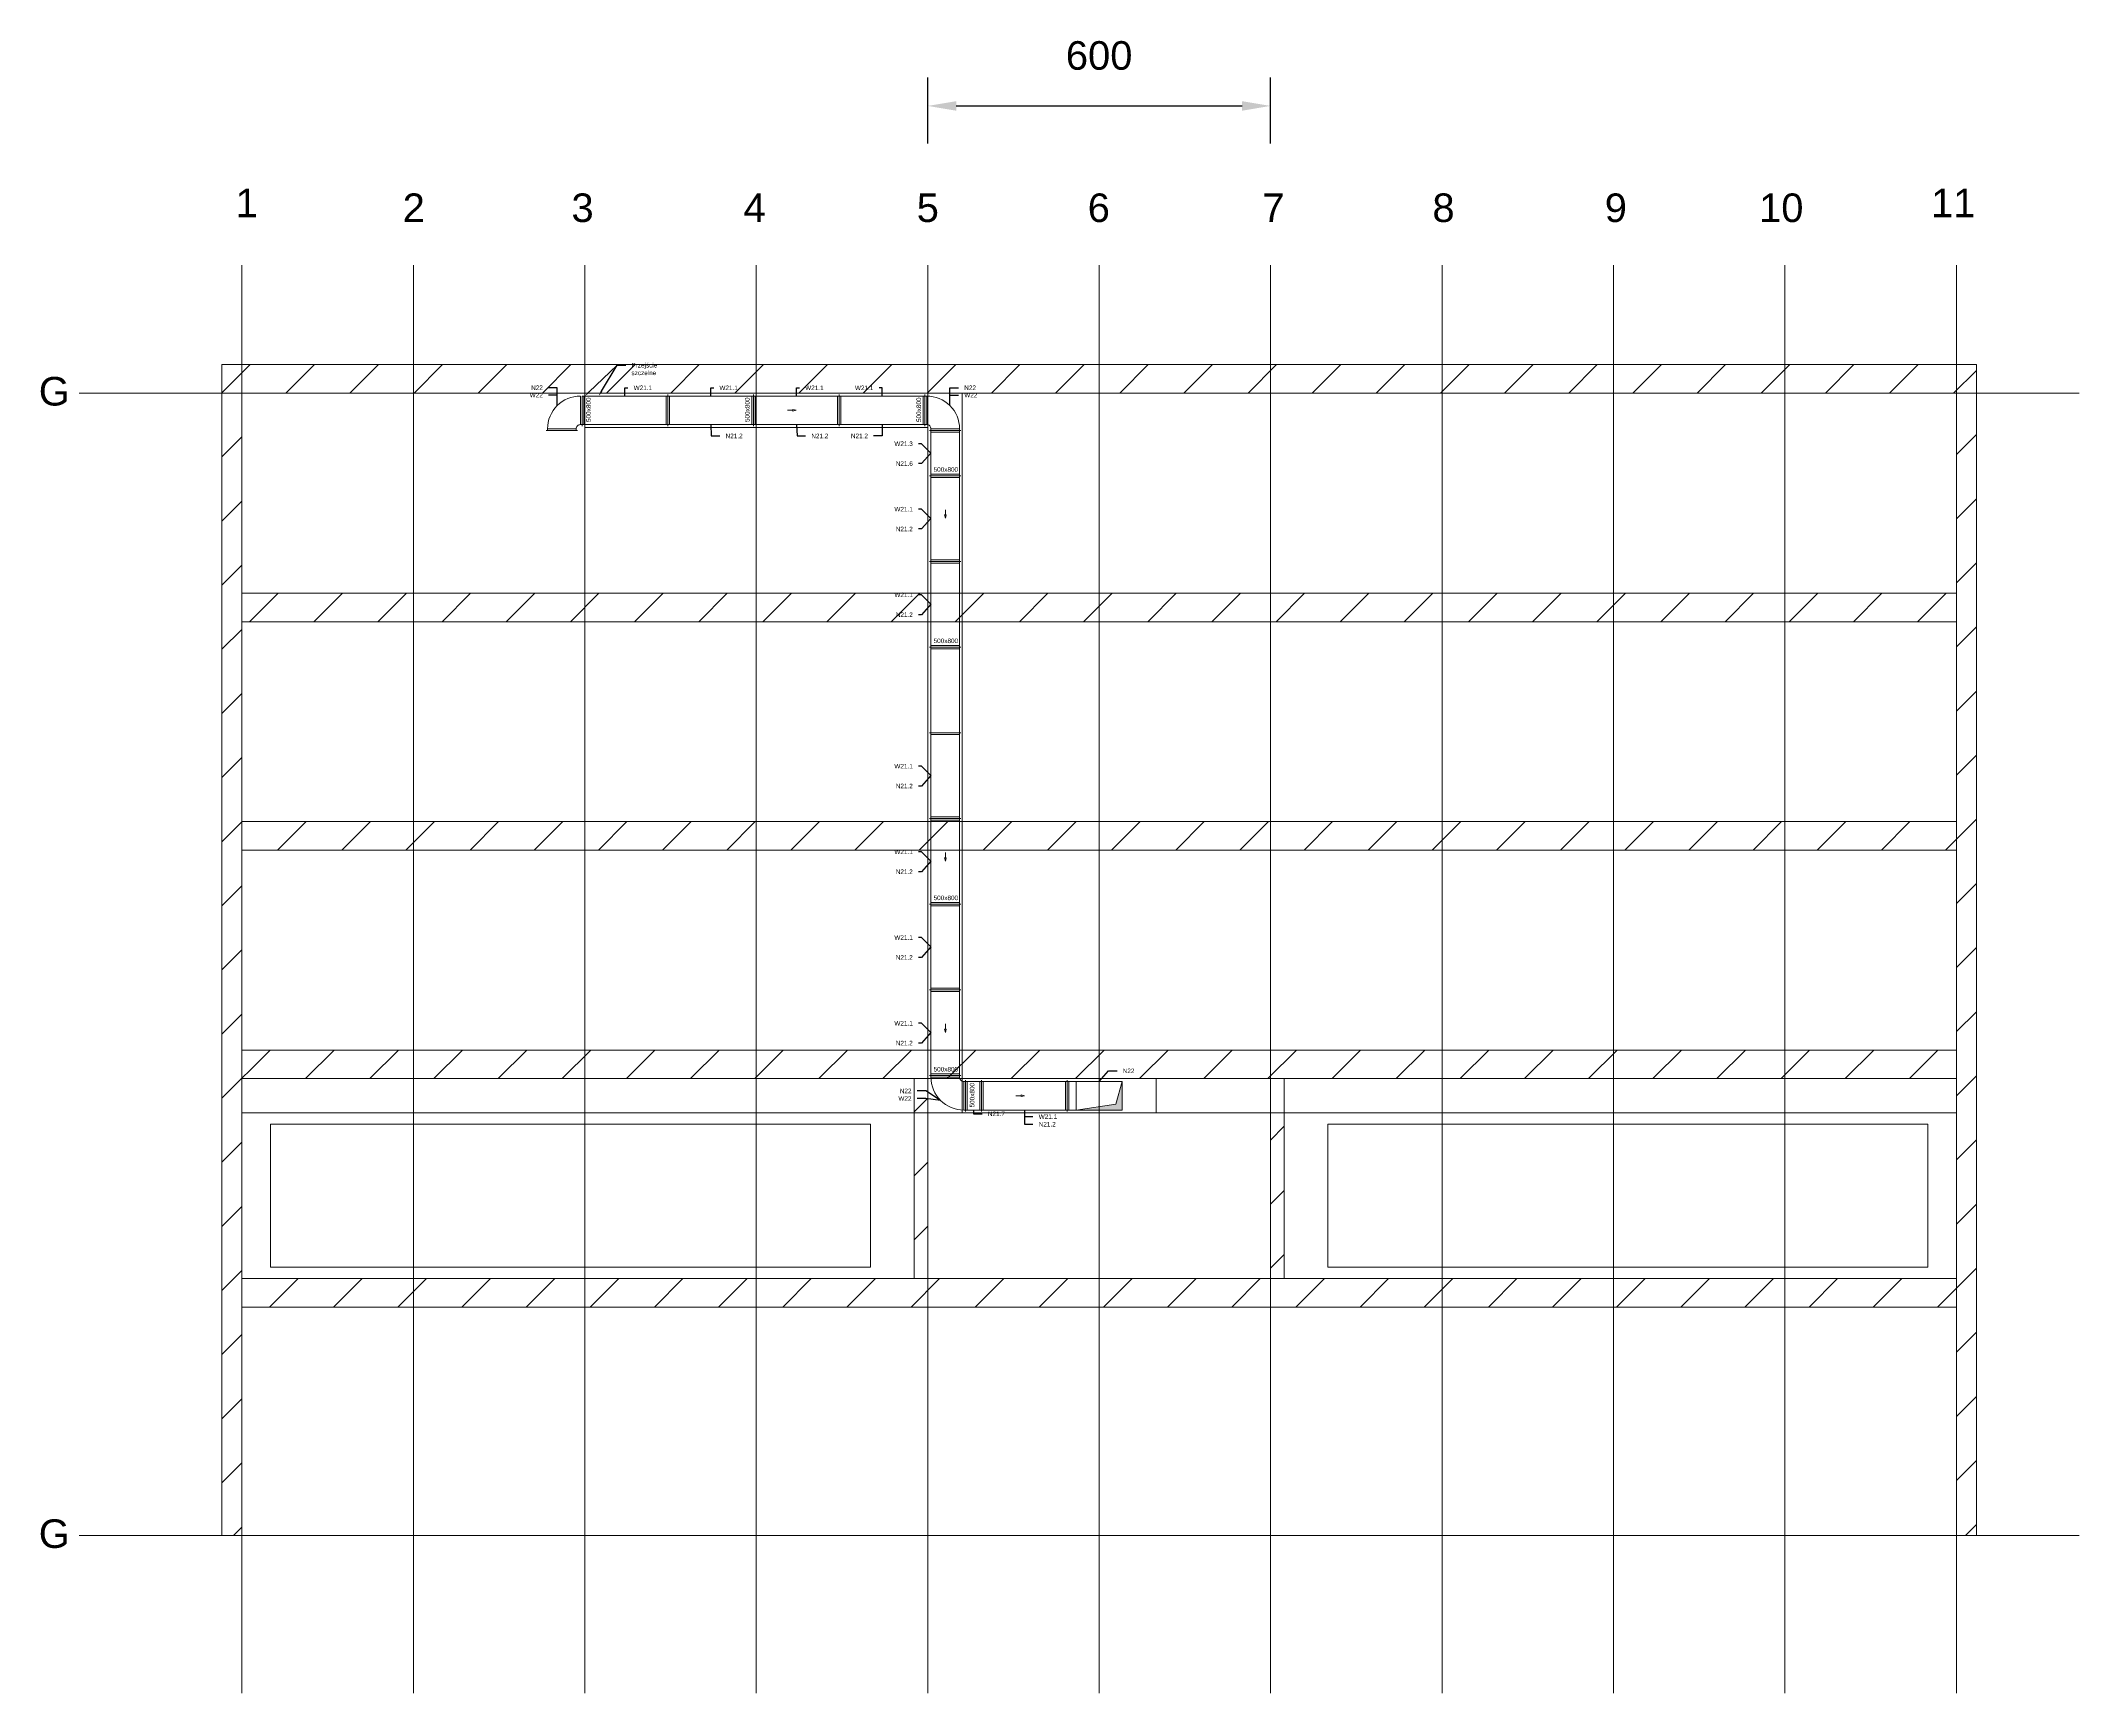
# Model space of a CAD drawing. Header units: millimetres. Extents: x 59762 to 60194, y -87842 to -87548.
# Drawn here: x 60157.73 to 60193.41, y -87736.96 to -87708.03 of the extents above; entities that cross this region are included whole.
import ezdxf
from ezdxf import colors
from ezdxf.entities.mleader import LeaderData, LeaderLine
from ezdxf.math import Vec2, Vec3

# ---------------------------------------------------------------- set-up
doc = ezdxf.new("R2010")
doc.units = ezdxf.units.MM
doc.linetypes.add('JIS_02_1.2', pattern=[2.5, 1.25, -1.25])
for name, color, linetype, lineweight in [('kanały', 7, 'Continuous', 20), ('nawi. strzałki', 150, 'Continuous', 20), ('opisy', 7, 'Continuous', 13), ('wymiary', 7, 'Continuous', 13)]:
    doc.layers.add(name, color=color, linetype=linetype, lineweight=lineweight)
doc.layers.add('osie', color=7, linetype='JIS_02_1.2', lineweight=5, transparency=0.7)
doc.layers.add('podkład', color=7, linetype='Continuous', lineweight=13, transparency=0.7)
doc.styles.get("Standard").update_dxf_attribs({"font": 'arial.ttf', "height": 0.02})
doc.styles.add('styl1', font='arial.ttf', dxfattribs={"height": 0.08})
doc.dimstyles.new('wentylacja', dxfattribs={"dimscale": 0, "dimtxt": 0.5, "dimasz": 0.5, "dimexe": 0.5, "dimexo": 0.2, "dimtad": 1, "dimlfac": 100, "dimtxsty": 'styl1', "dimcen": 2.5, "dimadec": 0, "dimazin": 0, "dimtfac": 1, "dimtmove": 0, "dimatfit": 3, "dimfxl": 1, "dimarcsym": 0})
pattern_1 = [(45, (57153.3207, -93738.02464), (-0.56126601, 0.56126601), [])]

# ---------------------------------------------------------------- blocks, each defined once
blk = doc.blocks.new('_None')
blk = doc.blocks.new('*D132')
at = {"layer": 'Defpoints', "color": 0, "transparency": 16777216}
for p in [(60179.255, -87709.173), (60173.255, -87711.962), (60179.255, -87711.962)]:
    blk.add_point(p, dxfattribs=at)
at = {"layer": 'wymiary', "color": 0, "lineweight": -2, "transparency": 16777216}
for p, q in [((60173.255, -87709.833), (60173.255, -87708.673)), ((60179.255, -87709.833), (60179.255, -87708.673)), ((60173.755, -87709.173), (60178.755, -87709.173))]:
    blk.add_line(p, q, dxfattribs=at)
at = {"layer": 'wymiary', "color": 0, "transparency": 16777216}
for points in [[(60173.755, -87709.09), (60173.755, -87709.257), (60173.255, -87709.173)], [(60178.755, -87709.09), (60178.755, -87709.257), (60179.255, -87709.173)]]:
    blk.add_solid(points, dxfattribs=at)
at = {"layer": 'wymiary', "color": 0, "transparency": 16777216, "insert": (60176.255, -87708.293), "char_height": 0.08, "attachment_point": 5, "style": 'styl1'}
blk.add_mtext('{\\H6.25x;600}', dxfattribs=at)

msp = doc.modelspace()

# ---------------------------------------------------------------- hatches: boundary and pattern name
at = {"layer": 'kanały'}
h = msp.add_hatch(color=256, dxfattribs=at)
h.dxf.hatch_style = 1
h.paths.add_polyline_path([(60175.853957, -87726.752287), (60176.547751, -87726.648226), (60176.656957, -87726.252287), (60176.656957, -87726.752287)])
at = {"layer": 'podkład'}
h = msp.add_hatch(dxfattribs=at)
h.set_pattern_fill('ANSI31', color=256, scale=0.25)
h.set_pattern_definition(pattern_1)
h.paths.add_polyline_path([(60191.605457, -87713.702324), (60160.905457, -87713.702324), (60160.905457, -87734.202324), (60161.255457, -87734.202324), (60161.255457, -87730.202324), (60191.255457, -87730.202324), (60191.255457, -87734.202324), (60191.605457, -87734.202324)])
h.paths.add_polyline_path([(60161.255457, -87718.202324), (60191.255457, -87718.202324), (60191.255457, -87721.702324), (60161.255457, -87721.702324)], flags=16)
h.paths.add_polyline_path([(60161.255457, -87717.702324), (60161.255457, -87714.202324), (60191.255457, -87714.202324), (60191.255457, -87717.702324)], flags=16)
h.paths.add_polyline_path([(60161.255457, -87722.202324), (60191.255457, -87722.202324), (60191.255457, -87725.702324), (60161.255457, -87725.702324)], flags=16)
h.paths.add_polyline_path([(60161.255457, -87726.202324), (60191.255457, -87726.202324), (60191.255457, -87726.302324), (60191.255457, -87729.702324), (60161.255457, -87729.702324), (60161.255457, -87726.302324)], flags=16)
h.paths.add_polyline_path([(60161.755457, -87726.602324), (60172.255457, -87726.602324), (60172.255457, -87729.102324), (60161.755457, -87729.102324)], flags=0)
h.paths.add_polyline_path([(60180.255457, -87726.602324), (60190.755457, -87726.602324), (60190.755457, -87729.102324), (60180.255457, -87729.102324)], flags=0)
h.paths.add_polyline_path([(60179.495457, -87726.302324), (60179.255457, -87726.302324), (60179.255457, -87729.702324), (60179.495457, -87729.702324)], flags=0)
h.paths.add_polyline_path([(60173.255457, -87726.302324), (60173.015457, -87726.302324), (60173.015457, -87729.702324), (60173.255457, -87729.702324)], flags=0)
h = msp.add_hatch(dxfattribs=at)
h.set_pattern_fill('ANSI31', color=256, scale=0.25)
h.set_pattern_definition(pattern_1)
h.paths.add_polyline_path([(60173.255457, -87726.302324), (60173.015457, -87726.302324), (60173.015457, -87729.702324), (60173.255457, -87729.702324)])
h.paths.add_polyline_path([(60179.495457, -87726.302324), (60179.255457, -87726.302324), (60179.255457, -87729.702324), (60179.495457, -87729.702324)])

# ---------------------------------------------------------------- linework, layer by layer
at = {"layer": 'kanały', "ltscale": 20}
for p, q in [((60167.177457, -87714.252324), (60167.177457, -87714.752324)), ((60167.207457, -87714.252324), (60168.707457, -87714.252324)), ((60167.207457, -87714.252324), (60167.207457, -87714.752324)), ((60167.207457, -87714.252324), (60167.207457, -87714.752324)), ((60167.237457, -87714.252324), (60167.237457, -87714.752324)), ((60168.677457, -87714.252324), (60168.677457, -87714.752324)), ((60168.707457, -87714.252324), (60168.707457, -87714.227324)), ((60168.707457, -87714.252324), (60168.707457, -87714.227324)), ((60168.707457, -87714.252324), (60170.207457, -87714.252324)), ((60168.707457, -87714.252324), (60168.707457, -87714.752324)), ((60168.707457, -87714.252324), (60168.707457, -87714.752324)), ((60168.737457, -87714.252324), (60168.737457, -87714.752324)), ((60170.177457, -87714.252324), (60170.177457, -87714.752324)), ((60170.207457, -87714.252324), (60170.207457, -87714.227324)), ((60170.207457, -87714.252324), (60170.207457, -87714.227324)), ((60170.207457, -87714.252324), (60171.707457, -87714.252324)), ((60170.207457, -87714.252324), (60170.207457, -87714.752324)), ((60170.207457, -87714.252324), (60170.207457, -87714.752324)), ((60170.237457, -87714.252324), (60170.237457, -87714.752324)), ((60171.677457, -87714.252324), (60171.677457, -87714.752324)), ((60171.707457, -87714.252324), (60171.707457, -87714.227324)), ((60171.707457, -87714.252324), (60171.707457, -87714.227324)), ((60171.707457, -87714.252324), (60173.207457, -87714.252324)), ((60171.707457, -87714.252324), (60171.707457, -87714.752324)), ((60171.707457, -87714.252324), (60171.707457, -87714.752324)), ((60171.737457, -87714.252324), (60171.737457, -87714.752324)), ((60173.177457, -87714.252324), (60173.177457, -87714.752324)), ((60173.207457, -87714.227324), (60173.207457, -87714.252324)), ((60173.207457, -87714.252324), (60173.207457, -87714.227324)), ((60173.207457, -87714.752324), (60173.207457, -87714.252324)), ((60173.237457, -87714.252324), (60173.207457, -87714.252324)), ((60173.207457, -87714.252324), (60173.207457, -87714.752324)), ((60173.237457, -87714.752324), (60173.237457, -87714.252324)), ((60167.102457, -87714.827324), (60166.602457, -87714.827324)), ((60166.602457, -87714.827324), (60166.602457, -87714.857324)), ((60167.102457, -87714.857324), (60167.102457, -87714.827324)), ((60167.207457, -87714.752324), (60167.177457, -87714.752324)), ((60167.207457, -87714.752324), (60168.707457, -87714.752324)), ((60167.207457, -87714.777324), (60167.207457, -87714.752324)), ((60167.207457, -87714.777324), (60167.207457, -87714.752324)), ((60168.707457, -87714.752324), (60170.207457, -87714.752324)), ((60168.707457, -87714.777324), (60168.707457, -87714.752324)), ((60168.707457, -87714.777324), (60168.707457, -87714.752324)), ((60170.207457, -87714.752324), (60171.707457, -87714.752324)), ((60170.207457, -87714.777324), (60170.207457, -87714.752324)), ((60170.207457, -87714.777324), (60170.207457, -87714.752324)), ((60171.707457, -87714.752324), (60173.207457, -87714.752324)), ((60171.707457, -87714.777324), (60171.707457, -87714.752324)), ((60171.707457, -87714.777324), (60171.707457, -87714.752324)), ((60173.207457, -87714.752324), (60173.207457, -87714.777324)), ((60173.207457, -87714.752324), (60173.237457, -87714.752324)), ((60173.207457, -87714.777324), (60173.207457, -87714.752324)), ((60173.812457, -87714.827324), (60173.312457, -87714.827324)), ((60173.312457, -87714.857324), (60173.312457, -87714.827324)), ((60173.812457, -87714.857324), (60173.812457, -87714.827324)), ((60166.602457, -87714.857324), (60166.577457, -87714.857324)), ((60166.602457, -87714.857324), (60167.102457, -87714.857324)), ((60167.127457, -87714.857324), (60167.102457, -87714.857324)), ((60173.287457, -87714.857324), (60173.312457, -87714.857324)), ((60173.312457, -87714.857324), (60173.287457, -87714.857324)), ((60173.812457, -87714.857324), (60173.312457, -87714.857324)), ((60173.312457, -87715.647287), (60173.312457, -87714.857324)), ((60173.312457, -87714.857324), (60173.812457, -87714.857324)), ((60173.312457, -87714.887324), (60173.812457, -87714.887324)), ((60173.812457, -87714.857324), (60173.837457, -87714.857324)), ((60173.812457, -87715.647287), (60173.812457, -87714.857324)), ((60173.837457, -87714.857324), (60173.812457, -87714.857324)), ((60173.312457, -87715.647287), (60173.287457, -87715.647287)), ((60173.312457, -87715.647287), (60173.287457, -87715.647287)), ((60173.312457, -87715.617287), (60173.812457, -87715.617287)), ((60173.312457, -87717.147287), (60173.312457, -87715.647287)), ((60173.312457, -87715.647287), (60173.812457, -87715.647287)), ((60173.312457, -87715.647287), (60173.812457, -87715.647287)), ((60173.312457, -87715.677287), (60173.812457, -87715.677287)), ((60173.812457, -87717.147287), (60173.812457, -87715.647287)), ((60173.837457, -87715.647287), (60173.812457, -87715.647287)), ((60173.837457, -87715.647287), (60173.812457, -87715.647287)), ((60173.312457, -87717.147287), (60173.287457, -87717.147287)), ((60173.312457, -87717.147287), (60173.287457, -87717.147287)), ((60173.312457, -87717.117287), (60173.812457, -87717.117287)), ((60173.312457, -87718.647287), (60173.312457, -87717.147287)), ((60173.312457, -87717.147287), (60173.812457, -87717.147287)), ((60173.312457, -87717.147287), (60173.812457, -87717.147287)), ((60173.312457, -87717.177287), (60173.812457, -87717.177287)), ((60173.812457, -87718.647287), (60173.812457, -87717.147287)), ((60173.837457, -87717.147287), (60173.812457, -87717.147287)), ((60173.837457, -87717.147287), (60173.812457, -87717.147287)), ((60173.312457, -87718.647287), (60173.287457, -87718.647287)), ((60173.312457, -87718.647287), (60173.287457, -87718.647287)), ((60173.312457, -87718.617287), (60173.812457, -87718.617287)), ((60173.312457, -87720.147287), (60173.312457, -87718.647287)), ((60173.312457, -87718.647287), (60173.812457, -87718.647287)), ((60173.312457, -87718.647287), (60173.812457, -87718.647287)), ((60173.312457, -87718.677287), (60173.812457, -87718.677287)), ((60173.812457, -87720.147287), (60173.812457, -87718.647287)), ((60173.837457, -87718.647287), (60173.812457, -87718.647287)), ((60173.837457, -87718.647287), (60173.812457, -87718.647287)), ((60173.312457, -87720.147287), (60173.287457, -87720.147287)), ((60173.312457, -87720.147287), (60173.287457, -87720.147287)), ((60173.312457, -87721.647287), (60173.312457, -87720.147287)), ((60173.312457, -87720.147287), (60173.812457, -87720.147287)), ((60173.312457, -87720.147287), (60173.812457, -87720.147287)), ((60173.312457, -87720.177287), (60173.812457, -87720.177287)), ((60173.812457, -87721.647287), (60173.812457, -87720.147287)), ((60173.837457, -87720.147287), (60173.812457, -87720.147287)), ((60173.837457, -87720.147287), (60173.812457, -87720.147287)), ((60173.312457, -87721.617287), (60173.812457, -87721.617287)), ((60173.312457, -87721.647287), (60173.287457, -87721.647287)), ((60173.312457, -87721.647287), (60173.287457, -87721.647287)), ((60173.312457, -87723.147287), (60173.312457, -87721.647287)), ((60173.312457, -87721.647287), (60173.812457, -87721.647287)), ((60173.312457, -87721.647287), (60173.812457, -87721.647287)), ((60173.312457, -87721.677287), (60173.812457, -87721.677287)), ((60173.812457, -87723.147287), (60173.812457, -87721.647287)), ((60173.837457, -87721.647287), (60173.812457, -87721.647287)), ((60173.837457, -87721.647287), (60173.812457, -87721.647287)), ((60173.312457, -87723.147287), (60173.287457, -87723.147287)), ((60173.312457, -87723.147287), (60173.287457, -87723.147287)), ((60173.312457, -87723.117287), (60173.812457, -87723.117287)), ((60173.312457, -87724.647287), (60173.312457, -87723.147287)), ((60173.312457, -87723.147287), (60173.812457, -87723.147287)), ((60173.312457, -87723.147287), (60173.812457, -87723.147287)), ((60173.312457, -87723.177287), (60173.812457, -87723.177287)), ((60173.812457, -87724.647287), (60173.812457, -87723.147287)), ((60173.837457, -87723.147287), (60173.812457, -87723.147287)), ((60173.837457, -87723.147287), (60173.812457, -87723.147287)), ((60173.312457, -87724.647287), (60173.287457, -87724.647287)), ((60173.312457, -87724.647287), (60173.287457, -87724.647287)), ((60173.312457, -87724.617287), (60173.812457, -87724.617287)), ((60173.312457, -87726.147287), (60173.312457, -87724.647287)), ((60173.312457, -87724.647287), (60173.812457, -87724.647287)), ((60173.312457, -87724.647287), (60173.812457, -87724.647287)), ((60173.312457, -87724.677287), (60173.812457, -87724.677287)), ((60173.812457, -87726.147287), (60173.812457, -87724.647287)), ((60173.837457, -87724.647287), (60173.812457, -87724.647287)), ((60173.837457, -87724.647287), (60173.812457, -87724.647287)), ((60173.312457, -87726.147287), (60173.287457, -87726.147287)), ((60173.312457, -87726.147287), (60173.287457, -87726.147287)), ((60173.312457, -87726.117287), (60173.812457, -87726.117287)), ((60173.312457, -87726.147287), (60173.812457, -87726.147287)), ((60173.312457, -87726.147287), (60173.312457, -87726.177287)), ((60173.312457, -87726.147287), (60173.812457, -87726.147287)), ((60173.312457, -87726.177287), (60173.812457, -87726.177287)), ((60173.837457, -87726.147287), (60173.812457, -87726.147287)), ((60173.812457, -87726.147287), (60173.812457, -87726.177287)), ((60173.837457, -87726.147287), (60173.812457, -87726.147287)), ((60173.887457, -87726.252287), (60173.887457, -87726.752287)), ((60173.917457, -87726.252287), (60173.887457, -87726.252287)), ((60173.917457, -87726.252287), (60173.917457, -87726.227287)), ((60173.917457, -87726.252287), (60174.197457, -87726.252287)), ((60173.917457, -87726.252287), (60173.917457, -87726.752287)), ((60173.947457, -87726.252287), (60173.947457, -87726.752287)), ((60174.167457, -87726.252287), (60174.167457, -87726.752287)), ((60174.197457, -87726.252287), (60174.197457, -87726.227287)), ((60174.197457, -87726.252287), (60174.197457, -87726.227287)), ((60174.197457, -87726.252287), (60175.697457, -87726.252287)), ((60174.197457, -87726.252287), (60174.197457, -87726.752287)), ((60174.197457, -87726.252287), (60174.197457, -87726.752287)), ((60174.227457, -87726.252287), (60174.227457, -87726.752287)), ((60175.667457, -87726.252287), (60175.667457, -87726.752287)), ((60175.697457, -87726.252287), (60175.697457, -87726.227287)), ((60175.697457, -87726.252287), (60175.697457, -87726.227287)), ((60175.697457, -87726.252287), (60175.697457, -87726.752287)), ((60175.697457, -87726.252287), (60175.697457, -87726.752287)), ((60175.727457, -87726.252287), (60175.727457, -87726.752287)), ((60173.887457, -87726.752287), (60173.917457, -87726.752287)), ((60173.917457, -87726.752287), (60174.197457, -87726.752287)), ((60173.917457, -87726.777287), (60173.917457, -87726.752287)), ((60174.197457, -87726.752287), (60175.697457, -87726.752287)), ((60174.197457, -87726.777287), (60174.197457, -87726.752287)), ((60174.197457, -87726.777287), (60174.197457, -87726.752287)), ((60175.697457, -87726.777287), (60175.697457, -87726.752287)), ((60175.697457, -87726.777287), (60175.697457, -87726.752287))]:
    msp.add_line(p, q, dxfattribs=at)
at = {"layer": 'kanały', "ltscale": 0.007}
for p, q in [((60173.917457, -87726.252287), (60173.917457, -87726.227287)), ((60173.917457, -87726.252287), (60173.917457, -87726.752287)), ((60173.917457, -87726.777287), (60173.917457, -87726.752287))]:
    msp.add_line(p, q, dxfattribs=at)
at = {"layer": 'kanały'}
for p, q in [((60175.697457, -87726.252287), (60175.727457, -87726.252287)), ((60175.727457, -87726.252287), (60175.853957, -87726.252287)), ((60176.656957, -87726.252287), (60175.853957, -87726.252287)), ((60175.853957, -87726.252287), (60175.853957, -87726.752287)), ((60176.547751, -87726.648226), (60176.656957, -87726.252287)), ((60176.656957, -87726.752287), (60176.656957, -87726.252287)), ((60175.697457, -87726.752287), (60175.727457, -87726.752287)), ((60175.727457, -87726.752287), (60175.853957, -87726.752287)), ((60175.853957, -87726.752287), (60176.547751, -87726.648226)), ((60175.853957, -87726.752287), (60176.656957, -87726.752287))]:
    msp.add_line(p, q, dxfattribs=at)
at = {"layer": 'kanały', "ltscale": 20}
for centre, start, end in [((60167.176007, -87714.825875), 89.8552069, 180.1447931), ((60173.238906, -87714.825875), 359.8552069, 90.1447931), ((60173.886007, -87726.178736), 179.8552069, 270.1447931)]:
    msp.add_arc(centre, 0.573552, start, end, dxfattribs=at)
at = {"layer": 'kanały'}
for centre, start, end in [((60167.177444, -87714.827312), 89.9905371, 180.0094629), ((60173.237469, -87714.827312), 359.9905371, 90.0094629), ((60173.887444, -87726.177299), 179.9905371, 270.0094629)]:
    msp.add_arc(centre, 0.074988, start, end, dxfattribs=at)
at = {"layer": 'nawi. strzałki', "color": 7, "ltscale": 20}
for p, q in [((60170.95261, -87714.502324), (60170.894654, -87714.486795)), ((60170.894654, -87714.486795), (60170.894654, -87714.517853)), ((60170.80261, -87714.502324), (60170.894654, -87714.502324)), ((60170.95261, -87714.502324), (60170.894654, -87714.517853)), ((60173.565255, -87716.24244), (60173.565255, -87716.334484)), ((60173.565255, -87716.39244), (60173.549726, -87716.334484)), ((60173.580785, -87716.334484), (60173.549726, -87716.334484)), ((60173.565255, -87716.39244), (60173.580785, -87716.334484)), ((60173.565255, -87722.39244), (60173.549726, -87722.334484)), ((60173.580785, -87722.334484), (60173.549726, -87722.334484)), ((60173.565255, -87722.24244), (60173.565255, -87722.334484)), ((60173.565255, -87722.39244), (60173.580785, -87722.334484)), ((60173.565255, -87725.39244), (60173.549726, -87725.334484)), ((60173.580785, -87725.334484), (60173.549726, -87725.334484)), ((60173.565255, -87725.24244), (60173.565255, -87725.334484)), ((60173.565255, -87725.39244), (60173.580785, -87725.334484)), ((60174.797457, -87726.502287), (60174.889501, -87726.502287)), ((60174.947457, -87726.502287), (60174.889501, -87726.486758)), ((60174.889501, -87726.486758), (60174.889501, -87726.517816)), ((60174.947457, -87726.502287), (60174.889501, -87726.517816))]:
    msp.add_line(p, q, dxfattribs=at)
at = {"layer": 'osie', "linetype": 'Continuous'}
for p, q in [((60161.255457, -87736.962324), (60161.255457, -87711.962324)), ((60164.255457, -87736.962324), (60164.255457, -87711.962324)), ((60167.255457, -87736.962324), (60167.255457, -87711.962324)), ((60170.255457, -87736.962324), (60170.255457, -87711.962324)), ((60173.255457, -87736.962324), (60173.255457, -87711.962324)), ((60176.255457, -87736.962324), (60176.255457, -87711.962324)), ((60179.255457, -87736.962324), (60179.255457, -87711.962324)), ((60182.255457, -87736.962324), (60182.255457, -87711.962324)), ((60185.255457, -87736.962324), (60185.255457, -87711.962324)), ((60188.255457, -87736.962324), (60188.255457, -87711.962324)), ((60191.255457, -87736.962324), (60191.255457, -87711.962324)), ((60158.405457, -87714.202324), (60193.405457, -87714.202324)), ((60158.405457, -87734.202324), (60193.405457, -87734.202324))]:
    msp.add_line(p, q, dxfattribs=at)
at = {"layer": 'podkład'}
for p, q in [((60160.905457, -87734.202324), (60160.905457, -87713.702324)), ((60160.905457, -87713.702324), (60191.605457, -87713.702324)), ((60191.605457, -87713.702324), (60191.605457, -87734.202324)), ((60161.255457, -87717.702324), (60161.255457, -87714.202324)), ((60161.255457, -87714.202324), (60191.255457, -87714.202324)), ((60191.255457, -87714.202324), (60191.255457, -87717.702324)), ((60161.255457, -87717.702324), (60191.255457, -87717.702324)), ((60161.255457, -87721.702324), (60161.255457, -87718.202324)), ((60161.255457, -87718.202324), (60191.255457, -87718.202324)), ((60191.255457, -87718.202324), (60191.255457, -87721.702324)), ((60161.255457, -87721.702324), (60191.255457, -87721.702324)), ((60161.255457, -87725.702324), (60161.255457, -87722.202324)), ((60161.255457, -87722.202324), (60191.255457, -87722.202324)), ((60191.255457, -87722.202324), (60191.255457, -87725.702324)), ((60161.255457, -87725.702324), (60191.255457, -87725.702324)), ((60161.255457, -87725.702324), (60191.255457, -87725.702324)), ((60161.255457, -87726.302324), (60161.255457, -87726.202324)), ((60161.255457, -87726.202324), (60191.255457, -87726.202324)), ((60173.015457, -87726.302324), (60173.015457, -87726.202324)), ((60173.255457, -87726.302324), (60173.255457, -87726.202324)), ((60179.255457, -87726.302324), (60179.255457, -87726.202324)), ((60179.495457, -87726.302324), (60179.495457, -87726.202324)), ((60191.255457, -87726.302324), (60191.255457, -87726.202324)), ((60161.255457, -87729.702324), (60161.255457, -87726.302324)), ((60173.015457, -87729.702324), (60173.015457, -87726.302324)), ((60173.255457, -87729.702324), (60173.255457, -87726.302324)), ((60179.255457, -87729.702324), (60179.255457, -87726.302324)), ((60179.495457, -87729.702324), (60179.495457, -87726.302324)), ((60191.255457, -87729.702324), (60191.255457, -87726.302324)), ((60161.255457, -87726.802324), (60191.255457, -87726.802324)), ((60161.255457, -87729.702324), (60191.255457, -87729.702324)), ((60161.255457, -87730.202324), (60191.255457, -87730.202324)), ((60161.255457, -87730.202324), (60161.255457, -87734.202324)), ((60191.255457, -87730.202324), (60191.255457, -87734.202324)), ((60160.905457, -87734.202324), (60191.605457, -87734.202324))]:
    msp.add_line(p, q, dxfattribs=at)
at = {"layer": 'podkład', "ltscale": 20}
for p, q in [((60173.855457, -87714.202324), (60173.255457, -87714.202324)), ((60173.855457, -87726.802324), (60173.855457, -87714.202324)), ((60173.255457, -87714.802324), (60167.255457, -87714.802324)), ((60173.255457, -87726.802324), (60173.255457, -87714.802324)), ((60177.255457, -87726.802324), (60177.255457, -87726.202324)), ((60173.255457, -87726.802324), (60173.855457, -87726.802324))]:
    msp.add_line(p, q, dxfattribs=at)
at = {"layer": 'podkład'}
for points in [[(60161.755457, -87727.002324), (60172.255457, -87727.002324), (60172.255457, -87729.502324), (60161.755457, -87729.502324)], [(60190.755457, -87727.002324), (60180.255457, -87727.002324), (60180.255457, -87729.502324), (60190.755457, -87729.502324)]]:
    msp.add_lwpolyline(points, close=True, dxfattribs=at)

# ---------------------------------------------------------------- texts
at = {"layer": 'opisy', "char_height": 0.5, "attachment_point": 1}
for s, insert in [('1 ', (60161.143776, -87710.621764)), ('2 ', (60164.067517, -87710.705571)), ('3 ', (60167.020997, -87710.705571)), ('4 ', (60170.03174, -87710.705571)), ('5 ', (60173.06242, -87710.705571)), ('6 ', (60176.05473, -87710.705571)), ('7 ', (60179.110339, -87710.705571)), ('8 ', (60182.08675, -87710.705571)), ('9 ', (60185.102585, -87710.705571)), ('10 ', (60187.803038, -87710.705571)), ('11 ', (60190.812062, -87710.621764)), ('G ', (60157.699536, -87713.918194)), ('G', (60157.699536, -87733.918194))]:
    msp.add_mtext_dynamic_manual_height_columns(s, width=0.9375, gutter_width=4.6875, heights=[0], dxfattribs=dict(at, insert=insert))
at = {"layer": 'wymiary', "ltscale": 20, "char_height": 0.08, "attachment_point": 1, "rotation": 90, "style": 'styl1'}
for insert in [(60167.278145, -87714.706635), (60170.057929, -87714.706635), (60173.057929, -87714.706635), (60173.992164, -87726.706598)]:
    msp.add_mtext_dynamic_manual_height_columns('500x800', width=0.44264358, gutter_width=1, heights=[0], dxfattribs=dict(at, insert=insert))
at = {"layer": 'wymiary', "ltscale": 20, "char_height": 0.08, "attachment_point": 1, "style": 'styl1'}
for insert in [(60173.358146, -87715.497759), (60173.358146, -87718.497759), (60173.358146, -87722.997759), (60173.358146, -87725.997759)]:
    msp.add_mtext_dynamic_manual_height_columns('500x800', width=0.44264358, gutter_width=1, heights=[0], dxfattribs=dict(at, insert=insert))

# ---------------------------------------------------------------- dimensions: what is measured, and where the dimension line sits
at = {"layer": 'wymiary'}
dim = msp.add_linear_dim(base=(60179.255457, -87709.173486), p1=(60173.255457, -87711.962324), p2=(60179.255457, -87711.962324), text='{\\H6.25x;<>}', dimstyle='wentylacja', override={"dimscale": 1, "dimtxt": 10, "dimtix": 0, "dimtofl": 1, "dimtmove": 0, "dimatfit": 3}, dxfattribs=at)
dim.commit()
dim.dimension.update_dxf_attribs({"geometry": '*D132', "text_midpoint": (60176.255457, -87708.293199)})

# ---------------------------------------------------------------- leaders
ml = msp.add_multileader_mtext('Standard', dxfattribs=at)
ml.set_content('Przejście szczelne', color=256, style='styl1')
ml.set_leader_properties()
ml.build(insert=Vec2(0, 0))
ml.multileader.update_dxf_attribs({"dogleg_length": 0.15, "arrow_head_size": 0.1})
ctx = ml.context
ctx.base_point, ctx.char_height, ctx.arrow_head_size, ctx.landing_gap_size, ctx.plane_origin = Vec3(60167.971201, -87713.714013), 0.08, 0.1, 0.1, Vec3(60168.295457, -87714.284908)
notes = []
notes.append((ctx, [(1, (1, 1, 0), (60167.821201, -87713.714013), (1, 0), 0.15, [(0, [(60167.255457, -87714.252324)], 0, [])])]))
ctx.mtext.insert, ctx.mtext.width, ctx.mtext.flow_direction = Vec3(60168.071201, -87713.673358), 0.51353508, 5
ml = msp.add_multileader_mtext('Standard', dxfattribs=at)
ml.set_content('', color=256, style='styl1')
ml.set_leader_properties()
ml.build(insert=Vec2(0, 0))
ml.multileader.update_dxf_attribs({"dogleg_length": 0.15, "arrow_head_size": 0.1})
ctx = ml.context
ctx.base_point, ctx.char_height, ctx.arrow_head_size, ctx.landing_gap_size, ctx.plane_origin = Vec3(60167.971201, -87713.714013), 0.15, 0.1, 0.1, Vec3(60167.495457, -87714.284908)
notes.append((ctx, [(1, (1, 1, 0), (60167.821201, -87713.714013), (1, 0), 0.15, [(0, [(60167.495457, -87714.254908)], 0, [])])]))
ctx.mtext.insert, ctx.mtext.flow_direction = Vec3(60168.071201, -87713.639013), 5
ml = msp.add_multileader_mtext('Standard', dxfattribs=at)
ml.set_content('N22', color=256, style='styl1')
ml.set_leader_properties()
ml.set_arrow_properties(name='NONE')
ml.build(insert=Vec2(0, 0))
ml.multileader.update_dxf_attribs({"dogleg_length": 0.15, "arrow_head_size": 0.1})
ctx = ml.context
ctx.base_point, ctx.char_height, ctx.arrow_head_size, ctx.landing_gap_size, ctx.plane_origin = Vec3(60166.229831, -87714.106591), 0.08, 0.1, 0.1, Vec3(60166.666022, -87714.993077)
ctx.text_align_type = 2
notes.append((ctx, [(0, (1, 1, 0), (60166.770445, -87714.106591), (-1, 0), 0.15, [(0, [(60166.770445, -87714.420312)], 0, [])])]))
ctx.mtext.insert, ctx.mtext.width, ctx.mtext.alignment, ctx.mtext.flow_direction = Vec3(60166.520445, -87714.066591), 0.51353508, 3, 5
ml = msp.add_multileader_mtext('Standard', dxfattribs=at)
ml.set_content('W21.1', color=256, style='styl1')
ml.set_leader_properties()
ml.set_arrow_properties(name='NONE')
ml.build(insert=Vec2(0, 0))
ml.multileader.update_dxf_attribs({"dogleg_length": 0.15, "arrow_head_size": 0.1})
ctx = ml.context
ctx.base_point, ctx.char_height, ctx.arrow_head_size, ctx.landing_gap_size, ctx.plane_origin = Vec3(60168.009865, -87714.107986), 0.08, 0.1, 0.1, Vec3(60168.061879, -87714.825089)
notes.append((ctx, [(0, (1, 1, 0), (60167.957457, -87714.107986), (1, 0), 0.052408, [(0, [(60167.957457, -87714.252324)], 0, [])])]))
ctx.mtext.insert, ctx.mtext.width, ctx.mtext.flow_direction = Vec3(60168.109865, -87714.067986), 0.51353508, 5
ml = msp.add_multileader_mtext('Standard', dxfattribs=at)
ml.set_content('W21.1', color=256, style='styl1')
ml.set_leader_properties()
ml.set_arrow_properties(name='NONE')
ml.build(insert=Vec2(0, 0))
ml.multileader.update_dxf_attribs({"dogleg_length": 0.15, "arrow_head_size": 0.1})
ctx = ml.context
ctx.base_point, ctx.char_height, ctx.arrow_head_size, ctx.landing_gap_size, ctx.plane_origin = Vec3(60169.509865, -87714.107986), 0.08, 0.1, 0.1, Vec3(60169.561879, -87714.825089)
notes.append((ctx, [(0, (1, 1, 0), (60169.457457, -87714.107986), (1, 0), 0.052408, [(0, [(60169.457457, -87714.252324)], 0, [])])]))
ctx.mtext.insert, ctx.mtext.width, ctx.mtext.flow_direction = Vec3(60169.609865, -87714.067986), 0.51353508, 5
ml = msp.add_multileader_mtext('Standard', dxfattribs=at)
ml.set_content('W21.1', color=256, style='styl1')
ml.set_leader_properties()
ml.set_arrow_properties(name='NONE')
ml.build(insert=Vec2(0, 0))
ml.multileader.update_dxf_attribs({"dogleg_length": 0.15, "arrow_head_size": 0.1})
ctx = ml.context
ctx.base_point, ctx.char_height, ctx.arrow_head_size, ctx.landing_gap_size, ctx.plane_origin = Vec3(60171.009865, -87714.107986), 0.08, 0.1, 0.1, Vec3(60171.061879, -87714.825089)
notes.append((ctx, [(0, (1, 1, 0), (60170.957457, -87714.107986), (1, 0), 0.052408, [(0, [(60170.957457, -87714.252324)], 0, [])])]))
ctx.mtext.insert, ctx.mtext.width, ctx.mtext.flow_direction = Vec3(60171.109865, -87714.067986), 0.51353508, 5
ml = msp.add_multileader_mtext('Standard', dxfattribs=at)
ml.set_content('W21.1', color=256, style='styl1')
ml.set_leader_properties()
ml.set_arrow_properties(name='NONE')
ml.build(insert=Vec2(0, 0))
ml.multileader.update_dxf_attribs({"dogleg_length": 0.15, "arrow_head_size": 0.1})
ctx = ml.context
ctx.base_point, ctx.char_height, ctx.arrow_head_size, ctx.landing_gap_size, ctx.plane_origin = Vec3(60171.90393, -87714.107986), 0.08, 0.1, 0.1, Vec3(60172.561879, -87714.825089)
ctx.text_align_type = 2
notes.append((ctx, [(1, (1, 1, 0), (60172.457457, -87714.107986), (-1, 0), 0.052408, [(0, [(60172.457457, -87714.252324)], 0, [])])]))
ctx.mtext.insert, ctx.mtext.width, ctx.mtext.alignment, ctx.mtext.flow_direction = Vec3(60172.305049, -87714.067986), 0.51353508, 3, 5
ml = msp.add_multileader_mtext('Standard', dxfattribs=at)
ml.set_content('N22', color=256, style='styl1')
ml.set_leader_properties()
ml.set_arrow_properties(name='NONE')
ml.build(insert=Vec2(0, 0))
ml.multileader.update_dxf_attribs({"dogleg_length": 0.15, "arrow_head_size": 0.1})
ctx = ml.context
ctx.base_point, ctx.char_height, ctx.arrow_head_size, ctx.landing_gap_size, ctx.plane_origin = Vec3(60173.794469, -87714.106591), 0.08, 0.1, 0.1, Vec3(60173.540046, -87714.993077)
notes.append((ctx, [(1, (1, 1, 0), (60173.644469, -87714.106591), (1, 0), 0.15, [(0, [(60173.644469, -87714.420312)], 0, [])])]))
ctx.mtext.insert, ctx.mtext.width, ctx.mtext.flow_direction = Vec3(60173.894469, -87714.066591), 0.51353508, 5
ml = msp.add_multileader_mtext('Standard', dxfattribs=at)
ml.set_content('W22', color=256, style='styl1')
ml.set_leader_properties()
ml.set_arrow_properties(name='NONE')
ml.build(insert=Vec2(0, 0))
ml.multileader.update_dxf_attribs({"dogleg_length": 0.15, "arrow_head_size": 0.1})
ctx = ml.context
ctx.base_point, ctx.char_height, ctx.arrow_head_size, ctx.landing_gap_size, ctx.plane_origin = Vec3(60166.197907, -87714.236008), 0.08, 0.1, 0.1, Vec3(60166.874867, -87714.993077)
ctx.text_align_type = 2
notes.append((ctx, [(1, (1, 1, 0), (60166.770445, -87714.236008), (-1, 0), 0.15, [(0, [(60166.770445, -87714.420312)], 0, [])])]))
ctx.mtext.insert, ctx.mtext.width, ctx.mtext.alignment, ctx.mtext.flow_direction = Vec3(60166.520445, -87714.196008), 0.51353508, 3, 5
ml = msp.add_multileader_mtext('Standard', dxfattribs=at)
ml.set_content('W22', color=256, style='styl1')
ml.set_leader_properties()
ml.set_arrow_properties(name='NONE')
ml.build(insert=Vec2(0, 0))
ml.multileader.update_dxf_attribs({"dogleg_length": 0.15, "arrow_head_size": 0.1})
ctx = ml.context
ctx.base_point, ctx.char_height, ctx.arrow_head_size, ctx.landing_gap_size, ctx.plane_origin = Vec3(60173.794469, -87714.236008), 0.08, 0.1, 0.1, Vec3(60173.748892, -87714.993077)
notes.append((ctx, [(0, (1, 1, 0), (60173.644469, -87714.236008), (1, 0), 0.15, [(0, [(60173.644469, -87714.420312)], 0, [])])]))
ctx.mtext.insert, ctx.mtext.width, ctx.mtext.flow_direction = Vec3(60173.894469, -87714.196008), 0.51353508, 5
ml = msp.add_multileader_mtext('Standard', dxfattribs=at)
ml.set_content('N21.2', color=256, style='styl1')
ml.set_leader_properties()
ml.set_arrow_properties(name='NONE')
ml.build(insert=Vec2(0, 0))
ml.multileader.update_dxf_attribs({"dogleg_length": 0.15, "arrow_head_size": 0.1})
ctx = ml.context
ctx.base_point, ctx.char_height, ctx.arrow_head_size, ctx.landing_gap_size, ctx.plane_origin = Vec3(60169.618437, -87714.950671), 0.08, 0.1, 0.1, Vec3(60169.353034, -87715.325089)
notes.append((ctx, [(1, (1, 1, 0), (60169.468437, -87714.950671), (1, 0), 0.15, [(0, [(60169.457457, -87714.752324)], 0, [])])]))
ctx.mtext.insert, ctx.mtext.width, ctx.mtext.flow_direction = Vec3(60169.718437, -87714.910671), 0.51353508, 5
ml = msp.add_multileader_mtext('Standard', dxfattribs=at)
ml.set_content('N21.2', color=256, style='styl1')
ml.set_leader_properties()
ml.set_arrow_properties(name='NONE')
ml.build(insert=Vec2(0, 0))
ml.multileader.update_dxf_attribs({"dogleg_length": 0.15, "arrow_head_size": 0.1})
ctx = ml.context
ctx.base_point, ctx.char_height, ctx.arrow_head_size, ctx.landing_gap_size, ctx.plane_origin = Vec3(60171.118437, -87714.950671), 0.08, 0.1, 0.1, Vec3(60170.853034, -87715.325089)
notes.append((ctx, [(1, (1, 1, 0), (60170.968437, -87714.950671), (1, 0), 0.15, [(0, [(60170.957457, -87714.752324)], 0, [])])]))
ctx.mtext.insert, ctx.mtext.width, ctx.mtext.flow_direction = Vec3(60171.218437, -87714.910671), 0.51353508, 5
ml = msp.add_multileader_mtext('Standard', dxfattribs=at)
ml.set_content('N21.2', color=256, style='styl1')
ml.set_leader_properties()
ml.set_arrow_properties(name='NONE')
ml.build(insert=Vec2(0, 0))
ml.multileader.update_dxf_attribs({"dogleg_length": 0.15, "arrow_head_size": 0.1})
ctx = ml.context
ctx.base_point, ctx.char_height, ctx.arrow_head_size, ctx.landing_gap_size, ctx.plane_origin = Vec3(60171.825534, -87714.950671), 0.08, 0.1, 0.1, Vec3(60172.353034, -87715.325089)
ctx.text_align_type = 2
notes.append((ctx, [(0, (1, 1, 0), (60172.459354, -87714.950671), (-1, 0), 0.15, [(0, [(60172.457457, -87714.752324)], 0, [])])]))
ctx.mtext.insert, ctx.mtext.width, ctx.mtext.alignment, ctx.mtext.flow_direction = Vec3(60172.209354, -87714.910671), 0.51353508, 3, 5
ml = msp.add_multileader_mtext('Standard', dxfattribs=at)
ml.set_content('W21.3', color=256, style='styl1')
ml.set_leader_properties()
ml.set_arrow_properties(name='NONE')
ml.build(insert=Vec2(0, 0))
ml.multileader.update_dxf_attribs({"dogleg_length": 0.15, "arrow_head_size": 0.1})
ctx = ml.context
ctx.base_point, ctx.char_height, ctx.arrow_head_size, ctx.landing_gap_size, ctx.plane_origin = Vec3(60172.57787, -87715.087556), 0.08, 0.1, 0.1, Vec3(60173.416879, -87715.825071)
ctx.text_align_type = 2
notes.append((ctx, [(1, (1, 1, 0), (60173.14684, -87715.087556), (-1, 0), 0.052408, [(0, [(60173.312457, -87715.252305)], 0, [])])]))
ctx.mtext.insert, ctx.mtext.width, ctx.mtext.alignment, ctx.mtext.flow_direction = Vec3(60172.994432, -87715.046846), 0.51353508, 3, 5
ml = msp.add_multileader_mtext('Standard', dxfattribs=at)
ml.set_content('N21.6', color=256, style='styl1')
ml.set_leader_properties()
ml.set_arrow_properties(name='NONE')
ml.build(insert=Vec2(0, 0))
ml.multileader.update_dxf_attribs({"dogleg_length": 0.15, "arrow_head_size": 0.1})
ctx = ml.context
ctx.base_point, ctx.char_height, ctx.arrow_head_size, ctx.landing_gap_size, ctx.plane_origin = Vec3(60172.609848, -87715.434826), 0.08, 0.1, 0.1, Vec3(60173.880343, -87715.532863)
ctx.text_align_type = 2
notes.append((ctx, [(0, (1, 1, 0), (60173.14684, -87715.434826), (-1, 0), 0.052408, [(0, [(60173.312457, -87715.252305)], 0, [])])]))
ctx.mtext.insert, ctx.mtext.width, ctx.mtext.alignment, ctx.mtext.flow_direction = Vec3(60172.994432, -87715.394144), 0.51353508, 3, 5
ml = msp.add_multileader_mtext('Standard', dxfattribs=at)
ml.set_content('W21.1', color=256, style='styl1')
ml.set_leader_properties()
ml.set_arrow_properties(name='NONE')
ml.build(insert=Vec2(0, 0))
ml.multileader.update_dxf_attribs({"dogleg_length": 0.15, "arrow_head_size": 0.1})
ctx = ml.context
ctx.base_point, ctx.char_height, ctx.arrow_head_size, ctx.landing_gap_size, ctx.plane_origin = Vec3(60172.593314, -87716.232537), 0.08, 0.1, 0.1, Vec3(60173.416879, -87716.970052)
ctx.text_align_type = 2
notes.append((ctx, [(1, (1, 1, 0), (60173.14684, -87716.232537), (-1, 0), 0.052408, [(0, [(60173.312457, -87716.397287)], 0, [])])]))
ctx.mtext.insert, ctx.mtext.width, ctx.mtext.alignment, ctx.mtext.flow_direction = Vec3(60172.994432, -87716.192537), 0.51353508, 3, 5
ml = msp.add_multileader_mtext('Standard', dxfattribs=at)
ml.set_content('N21.2', color=256, style='styl1')
ml.set_leader_properties()
ml.set_arrow_properties(name='NONE')
ml.build(insert=Vec2(0, 0))
ml.multileader.update_dxf_attribs({"dogleg_length": 0.15, "arrow_head_size": 0.1})
ctx = ml.context
ctx.base_point, ctx.char_height, ctx.arrow_head_size, ctx.landing_gap_size, ctx.plane_origin = Vec3(60172.610612, -87716.579807), 0.08, 0.1, 0.1, Vec3(60173.880343, -87716.677844)
ctx.text_align_type = 2
notes.append((ctx, [(0, (1, 1, 0), (60173.14684, -87716.579807), (-1, 0), 0.052408, [(0, [(60173.312457, -87716.397287)], 0, [])])]))
ctx.mtext.insert, ctx.mtext.width, ctx.mtext.alignment, ctx.mtext.flow_direction = Vec3(60172.994432, -87716.539807), 0.51353508, 3, 5
ml = msp.add_multileader_mtext('Standard', dxfattribs=at)
ml.set_content('W21.1', color=256, style='styl1')
ml.set_leader_properties()
ml.set_arrow_properties(name='NONE')
ml.build(insert=Vec2(0, 0))
ml.multileader.update_dxf_attribs({"dogleg_length": 0.15, "arrow_head_size": 0.1})
ctx = ml.context
ctx.base_point, ctx.char_height, ctx.arrow_head_size, ctx.landing_gap_size, ctx.plane_origin = Vec3(60172.593314, -87717.732537), 0.08, 0.1, 0.1, Vec3(60173.416879, -87718.470052)
ctx.text_align_type = 2
notes.append((ctx, [(1, (1, 1, 0), (60173.14684, -87717.732537), (-1, 0), 0.052408, [(0, [(60173.312457, -87717.897287)], 0, [])])]))
ctx.mtext.insert, ctx.mtext.width, ctx.mtext.alignment, ctx.mtext.flow_direction = Vec3(60172.994432, -87717.692537), 0.51353508, 3, 5
ml = msp.add_multileader_mtext('Standard', dxfattribs=at)
ml.set_content('N21.2', color=256, style='styl1')
ml.set_leader_properties()
ml.set_arrow_properties(name='NONE')
ml.build(insert=Vec2(0, 0))
ml.multileader.update_dxf_attribs({"dogleg_length": 0.15, "arrow_head_size": 0.1})
ctx = ml.context
ctx.base_point, ctx.char_height, ctx.arrow_head_size, ctx.landing_gap_size, ctx.plane_origin = Vec3(60172.610612, -87718.079807), 0.08, 0.1, 0.1, Vec3(60173.880343, -87718.177844)
ctx.text_align_type = 2
notes.append((ctx, [(0, (1, 1, 0), (60173.14684, -87718.079807), (-1, 0), 0.052408, [(0, [(60173.312457, -87717.897287)], 0, [])])]))
ctx.mtext.insert, ctx.mtext.width, ctx.mtext.alignment, ctx.mtext.flow_direction = Vec3(60172.994432, -87718.039807), 0.51353508, 3, 5
ml = msp.add_multileader_mtext('Standard', dxfattribs=at)
ml.set_content('W21.1', color=256, style='styl1')
ml.set_leader_properties()
ml.set_arrow_properties(name='NONE')
ml.build(insert=Vec2(0, 0))
ml.multileader.update_dxf_attribs({"dogleg_length": 0.15, "arrow_head_size": 0.1})
ctx = ml.context
ctx.base_point, ctx.char_height, ctx.arrow_head_size, ctx.landing_gap_size, ctx.plane_origin = Vec3(60172.593314, -87720.732537), 0.08, 0.1, 0.1, Vec3(60173.416879, -87721.470052)
ctx.text_align_type = 2
notes.append((ctx, [(1, (1, 1, 0), (60173.14684, -87720.732537), (-1, 0), 0.052408, [(0, [(60173.312457, -87720.897287)], 0, [])])]))
ctx.mtext.insert, ctx.mtext.width, ctx.mtext.alignment, ctx.mtext.flow_direction = Vec3(60172.994432, -87720.692537), 0.51353508, 3, 5
ml = msp.add_multileader_mtext('Standard', dxfattribs=at)
ml.set_content('N21.2', color=256, style='styl1')
ml.set_leader_properties()
ml.set_arrow_properties(name='NONE')
ml.build(insert=Vec2(0, 0))
ml.multileader.update_dxf_attribs({"dogleg_length": 0.15, "arrow_head_size": 0.1})
ctx = ml.context
ctx.base_point, ctx.char_height, ctx.arrow_head_size, ctx.landing_gap_size, ctx.plane_origin = Vec3(60172.610612, -87721.079807), 0.08, 0.1, 0.1, Vec3(60173.880343, -87721.177844)
ctx.text_align_type = 2
notes.append((ctx, [(0, (1, 1, 0), (60173.14684, -87721.079807), (-1, 0), 0.052408, [(0, [(60173.312457, -87720.897287)], 0, [])])]))
ctx.mtext.insert, ctx.mtext.width, ctx.mtext.alignment, ctx.mtext.flow_direction = Vec3(60172.994432, -87721.039807), 0.51353508, 3, 5
ml = msp.add_multileader_mtext('Standard', dxfattribs=at)
ml.set_content('W21.1', color=256, style='styl1')
ml.set_leader_properties()
ml.set_arrow_properties(name='NONE')
ml.build(insert=Vec2(0, 0))
ml.multileader.update_dxf_attribs({"dogleg_length": 0.15, "arrow_head_size": 0.1})
ctx = ml.context
ctx.base_point, ctx.char_height, ctx.arrow_head_size, ctx.landing_gap_size, ctx.plane_origin = Vec3(60172.593314, -87722.232537), 0.08, 0.1, 0.1, Vec3(60173.416879, -87722.970052)
ctx.text_align_type = 2
notes.append((ctx, [(1, (1, 1, 0), (60173.14684, -87722.232537), (-1, 0), 0.052408, [(0, [(60173.312457, -87722.397287)], 0, [])])]))
ctx.mtext.insert, ctx.mtext.width, ctx.mtext.alignment, ctx.mtext.flow_direction = Vec3(60172.994432, -87722.192537), 0.51353508, 3, 5
ml = msp.add_multileader_mtext('Standard', dxfattribs=at)
ml.set_content('N21.2', color=256, style='styl1')
ml.set_leader_properties()
ml.set_arrow_properties(name='NONE')
ml.build(insert=Vec2(0, 0))
ml.multileader.update_dxf_attribs({"dogleg_length": 0.15, "arrow_head_size": 0.1})
ctx = ml.context
ctx.base_point, ctx.char_height, ctx.arrow_head_size, ctx.landing_gap_size, ctx.plane_origin = Vec3(60172.610612, -87722.579807), 0.08, 0.1, 0.1, Vec3(60173.880343, -87722.677844)
ctx.text_align_type = 2
notes.append((ctx, [(0, (1, 1, 0), (60173.14684, -87722.579807), (-1, 0), 0.052408, [(0, [(60173.312457, -87722.397287)], 0, [])])]))
ctx.mtext.insert, ctx.mtext.width, ctx.mtext.alignment, ctx.mtext.flow_direction = Vec3(60172.994432, -87722.539807), 0.51353508, 3, 5
ml = msp.add_multileader_mtext('Standard', dxfattribs=at)
ml.set_content('W21.1', color=256, style='styl1')
ml.set_leader_properties()
ml.set_arrow_properties(name='NONE')
ml.build(insert=Vec2(0, 0))
ml.multileader.update_dxf_attribs({"dogleg_length": 0.15, "arrow_head_size": 0.1})
ctx = ml.context
ctx.base_point, ctx.char_height, ctx.arrow_head_size, ctx.landing_gap_size, ctx.plane_origin = Vec3(60172.593314, -87723.732537), 0.08, 0.1, 0.1, Vec3(60173.416879, -87724.470052)
ctx.text_align_type = 2
notes.append((ctx, [(1, (1, 1, 0), (60173.14684, -87723.732537), (-1, 0), 0.052408, [(0, [(60173.312457, -87723.897287)], 0, [])])]))
ctx.mtext.insert, ctx.mtext.width, ctx.mtext.alignment, ctx.mtext.flow_direction = Vec3(60172.994432, -87723.692537), 0.51353508, 3, 5
ml = msp.add_multileader_mtext('Standard', dxfattribs=at)
ml.set_content('N21.2', color=256, style='styl1')
ml.set_leader_properties()
ml.set_arrow_properties(name='NONE')
ml.build(insert=Vec2(0, 0))
ml.multileader.update_dxf_attribs({"dogleg_length": 0.15, "arrow_head_size": 0.1})
ctx = ml.context
ctx.base_point, ctx.char_height, ctx.arrow_head_size, ctx.landing_gap_size, ctx.plane_origin = Vec3(60172.610612, -87724.079807), 0.08, 0.1, 0.1, Vec3(60173.880343, -87724.177844)
ctx.text_align_type = 2
notes.append((ctx, [(0, (1, 1, 0), (60173.14684, -87724.079807), (-1, 0), 0.052408, [(0, [(60173.312457, -87723.897287)], 0, [])])]))
ctx.mtext.insert, ctx.mtext.width, ctx.mtext.alignment, ctx.mtext.flow_direction = Vec3(60172.994432, -87724.039807), 0.51353508, 3, 5
ml = msp.add_multileader_mtext('Standard', dxfattribs=at)
ml.set_content('W21.1', color=256, style='styl1')
ml.set_leader_properties()
ml.set_arrow_properties(name='NONE')
ml.build(insert=Vec2(0, 0))
ml.multileader.update_dxf_attribs({"dogleg_length": 0.15, "arrow_head_size": 0.1})
ctx = ml.context
ctx.base_point, ctx.char_height, ctx.arrow_head_size, ctx.landing_gap_size, ctx.plane_origin = Vec3(60172.593314, -87725.232537), 0.08, 0.1, 0.1, Vec3(60173.416879, -87725.970052)
ctx.text_align_type = 2
notes.append((ctx, [(1, (1, 1, 0), (60173.14684, -87725.232537), (-1, 0), 0.052408, [(0, [(60173.312457, -87725.397287)], 0, [])])]))
ctx.mtext.insert, ctx.mtext.width, ctx.mtext.alignment, ctx.mtext.flow_direction = Vec3(60172.994432, -87725.192537), 0.51353508, 3, 5
ml = msp.add_multileader_mtext('Standard', dxfattribs=at)
ml.set_content('N21.2', color=256, style='styl1')
ml.set_leader_properties()
ml.set_arrow_properties(name='NONE')
ml.build(insert=Vec2(0, 0))
ml.multileader.update_dxf_attribs({"dogleg_length": 0.15, "arrow_head_size": 0.1})
ctx = ml.context
ctx.base_point, ctx.char_height, ctx.arrow_head_size, ctx.landing_gap_size, ctx.plane_origin = Vec3(60172.610612, -87725.579807), 0.08, 0.1, 0.1, Vec3(60173.880343, -87725.677844)
ctx.text_align_type = 2
notes.append((ctx, [(0, (1, 1, 0), (60173.14684, -87725.579807), (-1, 0), 0.052408, [(0, [(60173.312457, -87725.397287)], 0, [])])]))
ctx.mtext.insert, ctx.mtext.width, ctx.mtext.alignment, ctx.mtext.flow_direction = Vec3(60172.994432, -87725.539807), 0.51353508, 3, 5
ml = msp.add_multileader_mtext('Standard', dxfattribs=at)
ml.set_content('N22', color=256, style='styl1')
ml.set_leader_properties()
ml.set_arrow_properties(name='NONE')
ml.build(insert=Vec2(0, 0))
ml.multileader.update_dxf_attribs({"dogleg_length": 0.15, "arrow_head_size": 0.1})
ctx = ml.context
ctx.base_point, ctx.char_height, ctx.arrow_head_size, ctx.landing_gap_size, ctx.plane_origin = Vec3(60176.567726, -87726.065847), 0.08, 0.1, 0.1, Vec3(60176.151034, -87726.825052)
notes.append((ctx, [(1, (1, 1, 0), (60176.417726, -87726.065847), (1, 0), 0.15, [(0, [(60176.255457, -87726.252287)], 0, [])])]))
ctx.mtext.insert, ctx.mtext.width, ctx.mtext.flow_direction = Vec3(60176.667726, -87726.025847), 0.51353508, 5
ml = msp.add_multileader_mtext('Standard', dxfattribs=at)
ml.set_content('N22', color=256, style='styl1')
ml.set_leader_properties()
ml.set_arrow_properties(name='NONE')
ml.build(insert=Vec2(0, 0))
ml.multileader.update_dxf_attribs({"dogleg_length": 0.15, "arrow_head_size": 0.1})
ctx = ml.context
ctx.base_point, ctx.char_height, ctx.arrow_head_size, ctx.landing_gap_size, ctx.plane_origin = Vec3(60172.68078, -87726.417313), 0.08, 0.1, 0.1, Vec3(60173.757841, -87727.157064)
ctx.text_align_type = 2
notes.append((ctx, [(0, (1, 1, 0), (60173.221394, -87726.417313), (-1, 0), 0.15, [(0, [(60173.480445, -87726.584299)], 0, [])])]))
ctx.mtext.insert, ctx.mtext.width, ctx.mtext.alignment, ctx.mtext.flow_direction = Vec3(60172.971394, -87726.377313), 0.51353508, 3, 5
ml = msp.add_multileader_mtext('Standard', dxfattribs=at)
ml.set_content('W22', color=256, style='styl1')
ml.set_leader_properties()
ml.set_arrow_properties(name='NONE')
ml.build(insert=Vec2(0, 0))
ml.multileader.update_dxf_attribs({"dogleg_length": 0.15, "arrow_head_size": 0.1})
ctx = ml.context
ctx.base_point, ctx.char_height, ctx.arrow_head_size, ctx.landing_gap_size, ctx.plane_origin = Vec3(60172.648856, -87726.550679), 0.08, 0.1, 0.1, Vec3(60173.584867, -87727.157064)
ctx.text_align_type = 2
notes.append((ctx, [(1, (1, 1, 0), (60173.221394, -87726.550679), (-1, 0), 0.15, [(0, [(60173.480445, -87726.584299)], 0, [])])]))
ctx.mtext.insert, ctx.mtext.width, ctx.mtext.alignment, ctx.mtext.flow_direction = Vec3(60172.971394, -87726.510679), 0.51353508, 3, 5
ml = msp.add_multileader_mtext('Standard', dxfattribs=at)
ml.set_content('N21.7', color=256, style='styl1')
ml.set_leader_properties()
ml.set_arrow_properties(name='NONE')
ml.build(insert=Vec2(0, 0))
ml.multileader.update_dxf_attribs({"dogleg_length": 0.15, "arrow_head_size": 0.1})
ctx = ml.context
ctx.base_point, ctx.char_height, ctx.arrow_head_size, ctx.landing_gap_size, ctx.plane_origin = Vec3(60174.207457, -87726.818379), 0.08, 0.1, 0.1, Vec3(60173.953034, -87727.325052)
notes.append((ctx, [(1, (1, 1, 0), (60174.057457, -87726.818379), (1, 0), 0.15, [(0, [(60174.057457, -87726.752287)], 0, [])])]))
ctx.mtext.insert, ctx.mtext.width, ctx.mtext.flow_direction = Vec3(60174.307457, -87726.778379), 0.51353508, 5
ml = msp.add_multileader_mtext('Standard', dxfattribs=at)
ml.set_content('N21.2', color=256, style='styl1')
ml.set_leader_properties()
ml.set_arrow_properties(name='NONE')
ml.build(insert=Vec2(0, 0))
ml.multileader.update_dxf_attribs({"dogleg_length": 0.15, "arrow_head_size": 0.1})
ctx = ml.context
ctx.base_point, ctx.char_height, ctx.arrow_head_size, ctx.landing_gap_size, ctx.plane_origin = Vec3(60175.097457, -87727.000487), 0.08, 0.1, 0.1, Vec3(60174.843034, -87727.325052)
notes.append((ctx, [(1, (1, 1, 0), (60174.947457, -87727.000487), (1, 0), 0.15, [(0, [(60174.947457, -87726.752287)], 0, [])])]))
ctx.mtext.insert, ctx.mtext.width, ctx.mtext.flow_direction = Vec3(60175.197457, -87726.960487), 0.51353508, 5
ml = msp.add_multileader_mtext('Standard', dxfattribs=at)
ml.set_content('W21.1', color=256, style='styl1')
ml.set_leader_properties()
ml.set_arrow_properties(name='NONE')
ml.build(insert=Vec2(0, 0))
ml.multileader.update_dxf_attribs({"dogleg_length": 0.15, "arrow_head_size": 0.1})
ctx = ml.context
ctx.base_point, ctx.char_height, ctx.arrow_head_size, ctx.landing_gap_size, ctx.plane_origin = Vec3(60175.097457, -87726.867516), 0.08, 0.1, 0.1, Vec3(60175.051879, -87727.325052)
notes.append((ctx, [(0, (1, 1, 0), (60174.947457, -87726.867516), (1, 0), 0.15, [(0, [(60174.947457, -87726.752287)], 0, [])])]))
ctx.mtext.insert, ctx.mtext.width, ctx.mtext.flow_direction = Vec3(60175.197457, -87726.827516), 0.51353508, 5
for ctx, leaders in notes:
    for number, flags, end, landing, length, lines in leaders:
        leader = LeaderData()
        leader.index, (leader.has_last_leader_line, leader.has_dogleg_vector, leader.attachment_direction) = number, flags
        leader.last_leader_point, leader.dogleg_vector, leader.dogleg_length = Vec3(end), Vec3(landing), length
        for number, points, colour, breaks in lines:
            line = LeaderLine()
            line.index, line.vertices, line.color, line.breaks = number, Vec3.list(points), colors.encode_raw_color(colour), breaks
            leader.lines.append(line)
        ctx.leaders.append(leader)

doc.saveas('drawing.dxf')
